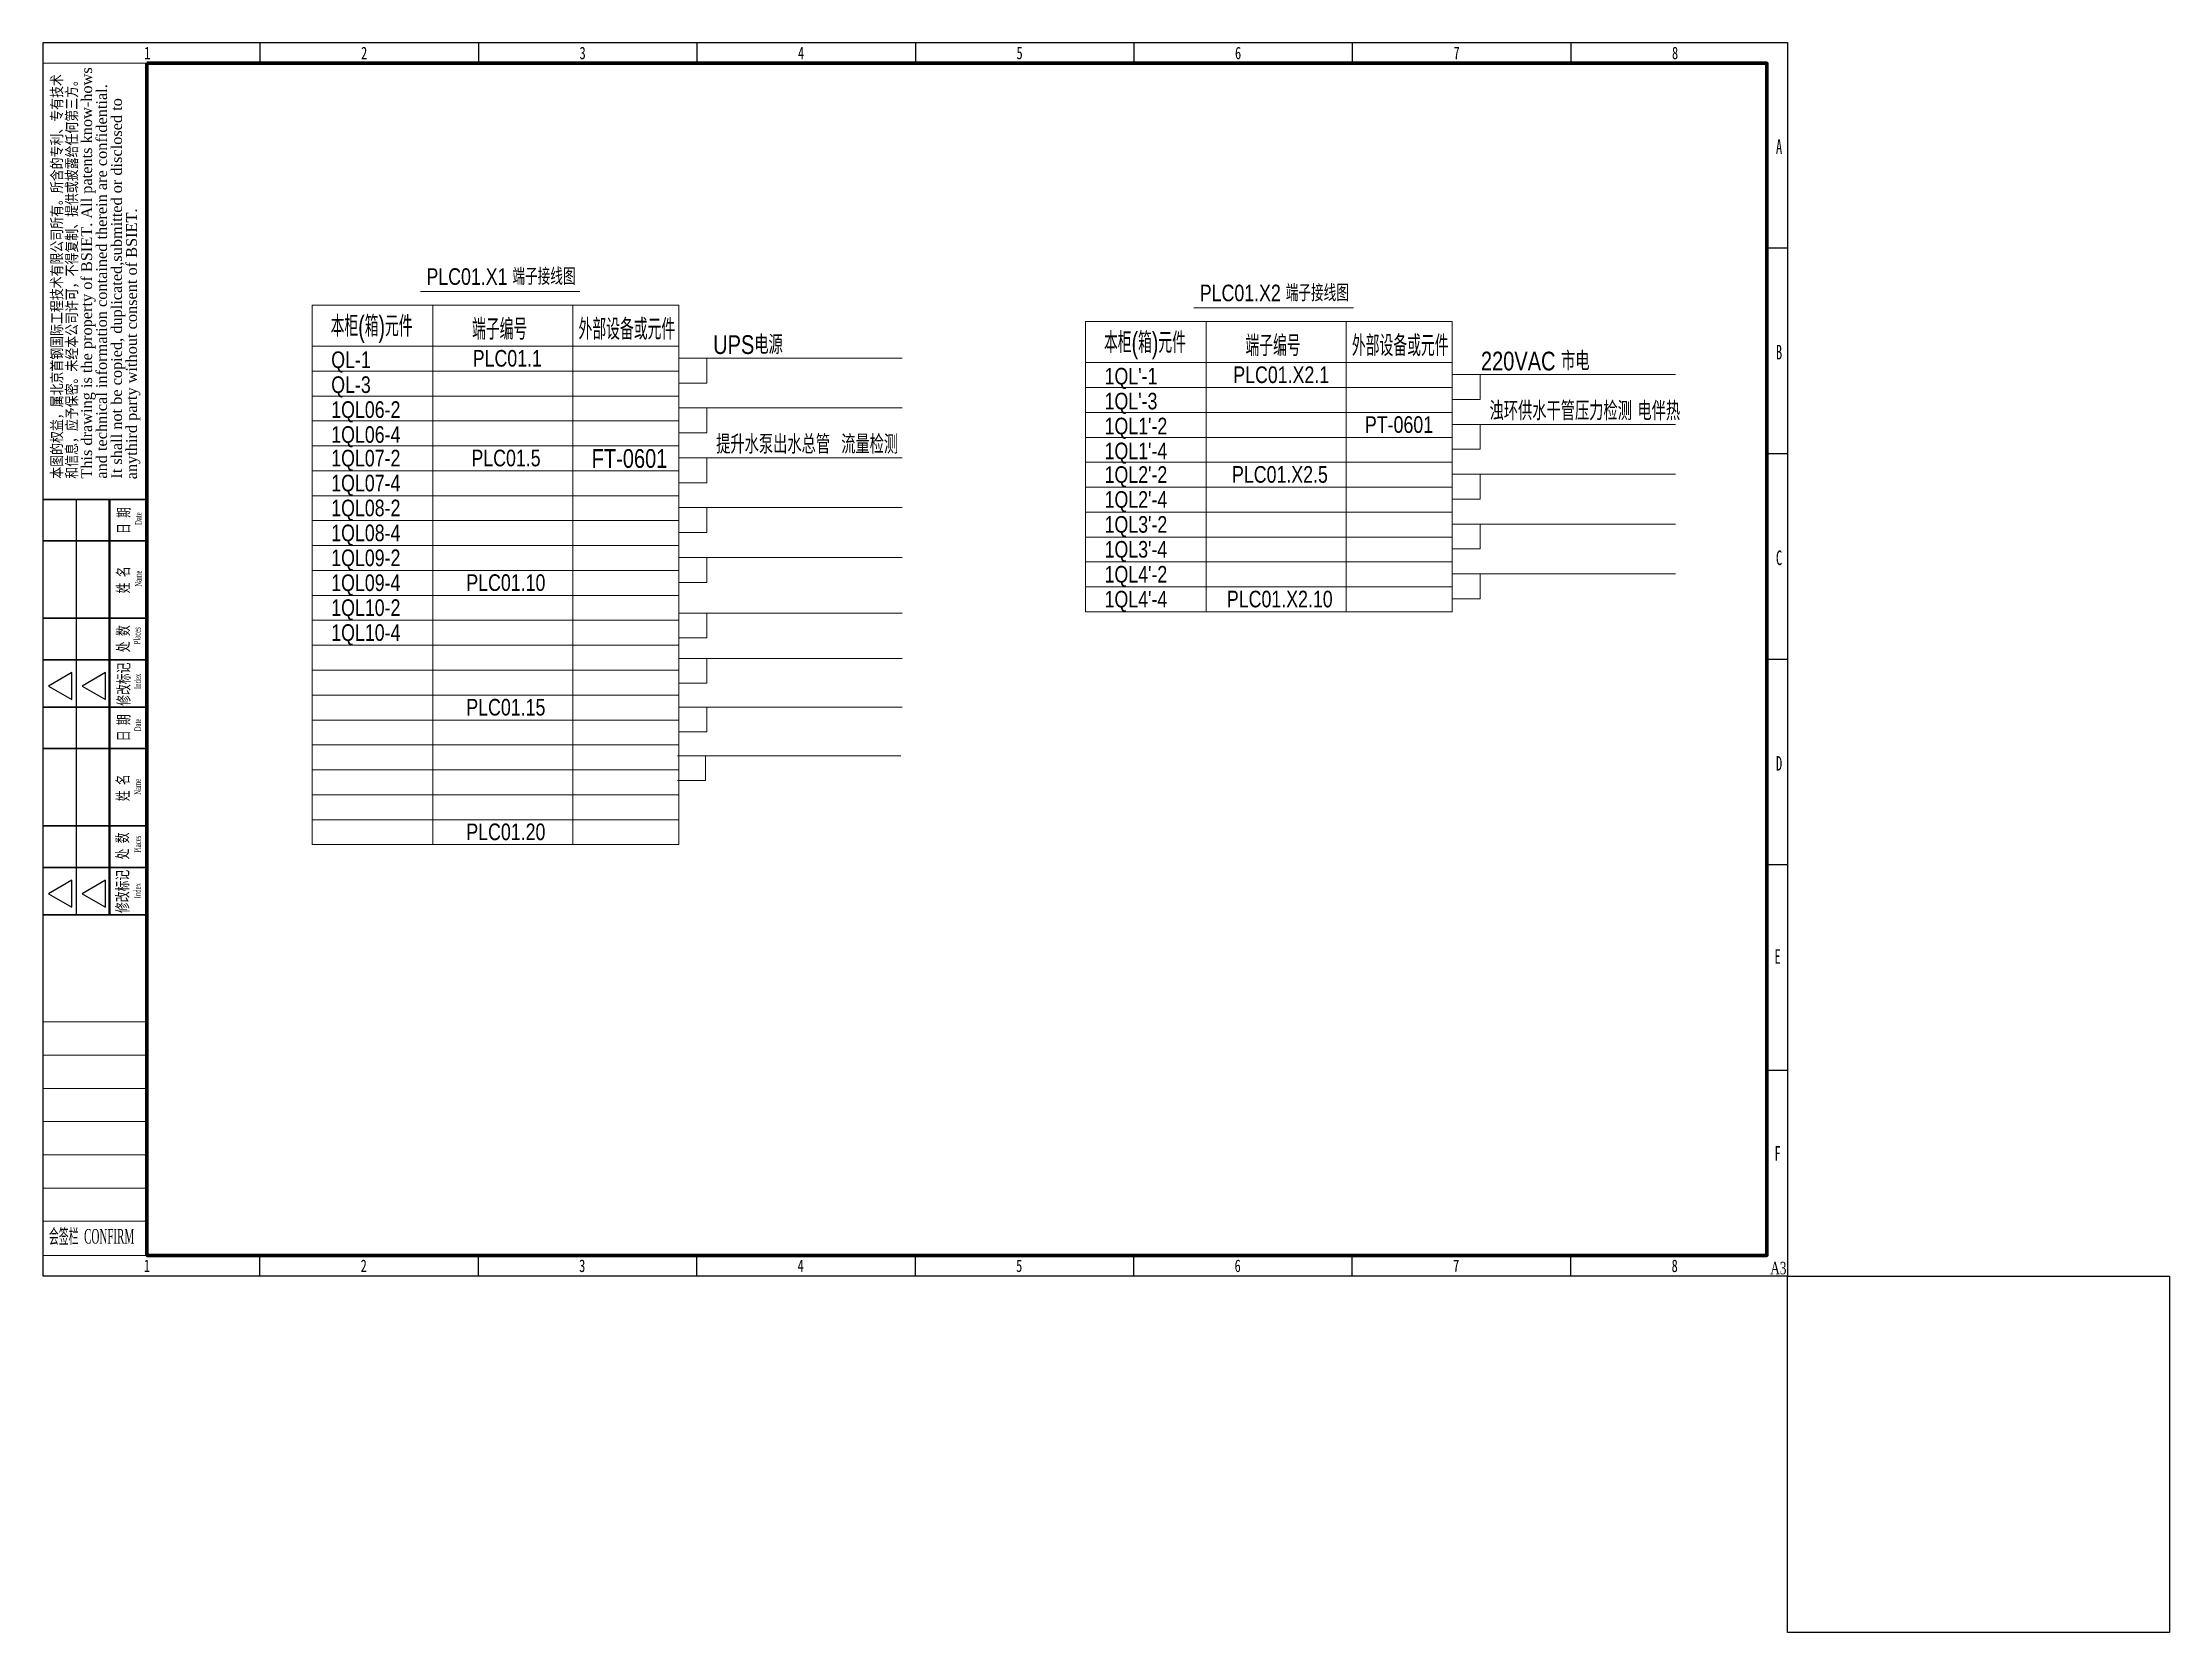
# Model space of a CAD drawing. Header units: millimetres. Extents: x -705761 to 1364679, y -410401 to 446404.
# Drawn here: x 1171037 to 1222241, y -94229 to -55952 of the extents above; entities that cross this region are included whole.
import ezdxf
from ezdxf.enums import TextEntityAlignment as Align

# ---------------------------------------------------------------- set-up
doc = ezdxf.new("R2010")
doc.units = ezdxf.units.MM
for name, color, linetype in [('1', 7, 'Continuous'), ('TK', 7, 'Continuous'), ('模板-签名-公用', 3, 'Continuous')]:
    doc.layers.add(name, color=color, linetype=linetype)
for name, color, linetype, lineweight in [('_0', 7, 'Continuous', 0), ('仪表', 40, 'Continuous', 25), ('图框', 7, 'Continuous', 13), ('层 63', 7, 'Continuous', 18), ('层1', 7, 'Continuous', 0)]:
    doc.layers.add(name, color=color, linetype=linetype, lineweight=lineweight)
doc.styles.add('bsee', font='BSDI_XW.shx', dxfattribs={"width": 0.8, "bigfont": 'BSDI_HZ.shx'})
doc.styles.add('LZ-Roman', font='times.ttf')
doc.styles.add('Style-Times New Roman', font='times.ttf')
doc.styles.add('Style-仿宋_GB2312', font='')
doc.styles.add('宋体', font='', dxfattribs={"width": 0.7, "height": 2.5})
doc.styles.add('宋体_1', font='', dxfattribs={"width": 0.7, "height": 2.386364})
doc.styles.get('Style-仿宋_GB2312').set_extended_font_data('仿宋_GB2312')
doc.styles.get('宋体').set_extended_font_data('SimSun')
doc.styles.get('宋体_1').set_extended_font_data('SimSun')

msp = doc.modelspace()

# ---------------------------------------------------------------- texts
at = {"color": 7, "linetype": 'Continuous', "lineweight": 30, "style": 'bsee', "width": 0.8}
msp.add_text('FT-0601 ', height=450.9, dxfattribs=at).set_placement((1184256.72, -65740.45), align=Align.TOP_LEFT)
at = {"color": 10, "linetype": 'Continuous', "lineweight": 30, "char_height": 450.9, "attachment_point": 1, "line_spacing_factor": 0.6, "style": 'bsee'}
for s, insert in [(' UPS电源', (1187047.18, -62999.1)), ('220VAC 市电', (1205665.01, -63394.41))]:
    msp.add_mtext(s, dxfattribs=dict(at, insert=insert))
at = {"color": 3, "linetype": 'Continuous', "lineweight": 30, "char_height": 450.9, "attachment_point": 1, "line_spacing_factor": 0.6, "style": 'bsee'}
for s, insert in [('浊环供水干管压力检测 电伴热', (1205873.24, -64594.41)), ('{\\C4;提升水泵出水总管  流量检测}', (1187255.41, -65399.1))]:
    msp.add_mtext(s, dxfattribs=dict(at, insert=insert))
at = {"layer": '1', "color": 50, "lineweight": 35, "style": 'bsee', "width": 0.8}
for s, p in [('PLC01.X1 端子接线图', (1180279.59, -61785.32)), ('PLC01.X2 端子接线图', (1198897.41, -62180.63))]:
    msp.add_text(s, height=400, dxfattribs=at).set_placement(p)
at = {"layer": '_0', "color": 210, "lineweight": 35, "style": 'bsee', "width": 0.8}
msp.add_text('PT-0601', height=400, dxfattribs=at).set_placement((1202873.13, -65349.25))
at = {"layer": '仪表', "color": 10, "linetype": 'Continuous', "lineweight": 30, "style": 'bsee', "width": 0.8}
for s, p in [('PLC01.1', (1181393.82, -63753.94)), ('PLC01.X2.1', (1199703.95, -64149.25)), ('PLC01.5', (1181363.05, -66153.94)), ('PLC01.X2.5', (1199673.19, -66549.25)), ('PLC01.10', (1181239.97, -69153.94)), ('PLC01.X2.10', (1199550.11, -69549.25)), ('PLC01.15', (1181239.97, -72153.94)), ('PLC01.20', (1181239.97, -75153.94))]:
    msp.add_text(s, height=400, rotation=360, dxfattribs=at).set_placement(p)
at = {"layer": '仪表', "color": 7, "linetype": 'Continuous', "lineweight": 30, "char_height": 500, "attachment_point": 5, "line_spacing_factor": 0.6, "style": 'bsee'}
for s, insert in [('\\H1x;\\W0.7;本柜(箱)元件', (1178959.67, -62856.57)), ('\\H1x;\\W0.7;端子编号', (1182043.71, -62856.57)), ('\\H1x;\\W0.7;外部设备或元件', (1185105.27, -62856.57)), ('\\H1x;\\W0.7;本柜(箱)元件', (1197577.5, -63251.88)), ('\\H1x;\\W0.7;端子编号', (1200661.53, -63251.88)), ('\\H1x;\\W0.7;外部设备或元件', (1203723.09, -63251.88))]:
    msp.add_mtext(s, dxfattribs=dict(at, insert=insert))
at = {"layer": '层 63', "color": 7, "lineweight": 35, "style": 'bsee', "width": 0.8}
for s, p in [('QL-1', (1177987.58, -63788.48)), ('QL-3', (1177987.58, -64388.48)), ("1QL'-1", (1196605.4, -64183.79)), ("1QL'-3", (1196605.4, -64783.79)), ('1QL06-2', (1177987.58, -64988.48)), ("1QL1'-2", (1196605.4, -65383.79)), ('1QL06-4', (1177987.58, -65588.48)), ('1QL07-2', (1177987.58, -66156.97)), ("1QL1'-4", (1196605.4, -65983.79)), ('1QL07-4', (1177987.58, -66756.97)), ("1QL2'-2", (1196605.4, -66552.28)), ('1QL08-2', (1177987.58, -67356.97)), ("1QL2'-4", (1196605.4, -67152.28)), ('1QL08-4', (1177987.58, -67956.97)), ("1QL3'-2", (1196605.4, -67752.28)), ("1QL3'-4", (1196605.4, -68352.28)), ('1QL09-2', (1177987.58, -68556.97)), ("1QL4'-2", (1196605.4, -68952.28)), ('1QL09-4', (1177987.58, -69156.97)), ('1QL10-2', (1177987.58, -69756.97)), ("1QL4'-4", (1196605.4, -69552.28)), ('1QL10-4', (1177987.58, -70356.97))]:
    msp.add_text(s, height=400, dxfattribs=at).set_placement(p)

# ---------------------------------------------------------------- blocks, each defined once
blk = doc.blocks.new('BSIET_通用图框_A3_1')
at = {"layer": '图框', "color": 7, "linetype": 'Continuous', "lineweight": 25}
for p, q in [((-367.8, 297), (-367.8, 292)), ((-315.2, 297), (-315.2, 292)), ((-262.6, 297), (-262.6, 292)), ((-210, 297), (-210, 292)), ((-157.4, 297), (-157.4, 292)), ((-104.8, 297), (-104.8, 292)), ((-52.2, 297), (-52.2, 292)), ((0, 247.5), (-5, 247.5)), ((0, 198), (-5, 198)), ((-420, 187), (-395, 187)), ((-412, 187), (-412, 87)), ((0, 148.5), (-5, 148.5)), ((-413.03, 145.32), (-418.65, 142.07)), ((-413.03, 138.82), (-413.03, 145.32)), ((-404.96, 145.32), (-410.58, 142.07)), ((-404.96, 138.82), (-404.96, 145.32)), ((-418.65, 142.07), (-413.03, 138.82)), ((-410.58, 142.07), (-404.96, 138.82)), ((0, 99), (-5, 99)), ((-413.03, 95.32), (-418.65, 92.07)), ((-413.03, 88.82), (-413.03, 95.32)), ((-404.96, 95.32), (-410.58, 92.07)), ((-404.96, 88.82), (-404.96, 95.32)), ((-418.65, 92.07), (-413.03, 88.82)), ((-410.58, 92.07), (-404.96, 88.82)), ((0, 49.5), (-5, 49.5)), ((-367.8, 0), (-367.8, 5)), ((-315.2, 0), (-315.2, 5)), ((-262.6, 0), (-262.6, 5)), ((-210, 0), (-210, 5)), ((-157.4, 0), (-157.4, 5)), ((-104.8, 0), (-104.8, 5)), ((-52.2, 0), (-52.2, 5))]:
    blk.add_line(p, q, dxfattribs=at)
at = {"layer": '图框', "color": 7, "linetype": 'Continuous', "lineweight": 20}
for p, q in [((-420, 292), (-395, 292)), ((-420, 292), (-395, 292)), ((-420, 292), (-395, 292)), ((-420, 292), (-395, 292)), ((-420, 187), (-395, 187)), ((-420, 187), (-395, 187)), ((-420.12, 61.21), (-395.12, 61.21)), ((-420, 61.21), (-395, 61.21)), ((-420, 61.21), (-395, 61.21)), ((-420, 61.21), (-395, 61.21)), ((-420.02, 53.21), (-395.02, 53.21)), ((-420.02, 53.21), (-395.02, 53.21)), ((-420.02, 53.21), (-395.02, 53.21)), ((-420, 53.21), (-395, 53.21)), ((-420, 45.21), (-395, 45.21)), ((-420, 37.21), (-395, 37.21)), ((-420, 29.21), (-395, 29.21)), ((-420, 21.21), (-395, 21.21)), ((-420, 13.21), (-395, 13.21)), ((-420, 5), (-395, 5))]:
    blk.add_line(p, q, dxfattribs=at)
at = {"layer": '图框', "color": 7, "linetype": 'Continuous', "lineweight": 35}
for p, q in [((-395, 187), (-420, 187)), ((-395, 187), (-420, 187)), ((-394.92, 177), (-420, 177)), ((-394.92, 158.45), (-420, 158.45)), ((-395.06, 148.35), (-420, 148.35)), ((-395, 137), (-420, 137)), ((-395, 137), (-420, 137)), ((-394.92, 127), (-420, 127)), ((-394.92, 108.45), (-420, 108.45)), ((-395.06, 98.35), (-420, 98.35)), ((-395, 87), (-420, 87))]:
    blk.add_line(p, q, dxfattribs=at)
at = {"layer": '图框', "color": 7, "linetype": 'Continuous', "lineweight": 50}
blk.add_line((-404, 187), (-404, 87), dxfattribs=at)
at = {"layer": '图框', "lineweight": 25}
blk.add_lwpolyline([(-420, 297), (0, 297), (0, 0), (-420, 0)], close=True, dxfattribs=at)
at = {"layer": '图框', "lineweight": 100}
blk.add_lwpolyline([(-395, 292), (-5, 292), (-5, 5), (-395, 5)], close=True, dxfattribs=at)
at = {"layer": 'TK', "style": '宋体_1', "width": 0.7, "flags": 3}
for tag, p in [('LZCO_NGZBS-W50-H30-D10_T7', (-43.87, 279.75)), ('LZCO_NJN-W50-H30-D10_T7', (-42.73, 248.65))]:
    blk.add_attdef(tag, text='', height=3, dxfattribs=at).set_placement(p, align=Align.MIDDLE_CENTER)
at = {"layer": 'TK', "style": '宋体', "width": 0.7, "flags": 3}
for tag, p in [('LZHQ_N会签6_T6_H6', (-407.25, 57.08)), ('LZHQ_N会签5_T6_H6', (-407.25, 49.08)), ('LZHQ_N会签4_T6_H6', (-407.25, 41.08)), ('LZHQ_N会签3_T6_H6', (-407.25, 33.08)), ('LZHQ_N会签2_T6_H6', (-407.25, 25.08)), ('LZHQ_N会签1_T6_H6', (-407.25, 17.08))]:
    blk.add_attdef(tag, text='', height=2.5, dxfattribs=at).set_placement(p, align=Align.MIDDLE)
at = {"layer": '图框', "color": 7, "linetype": 'Continuous', "lineweight": 25}
for s, height, style, width, p in [('1', 3, 'Style-仿宋_GB2312', 0.733334, (-394.89, 294.49)), ('2', 3, 'Style-仿宋_GB2312', 0.733334, (-342.7, 294.49)), ('3', 3, 'Style-仿宋_GB2312', 0.733334, (-290.1, 294.49)), ('4', 3, 'Style-仿宋_GB2312', 0.733334, (-237.5, 294.49)), ('5', 3, 'Style-仿宋_GB2312', 0.733334, (-184.9, 294.49)), ('6', 3, 'Style-仿宋_GB2312', 0.733334, (-132.3, 294.49)), ('7', 3, 'Style-仿宋_GB2312', 0.733334, (-79.7, 294.49)), ('8', 3, 'Style-仿宋_GB2312', 0.733334, (-27.1, 294.49)), ('A', 3.5, 'Style-仿宋_GB2312', 0.628572, (-2.07, 271.95)), ('B', 3.5, 'Style-仿宋_GB2312', 0.628572, (-2.07, 222.45)), ('C', 3.5, 'Style-仿宋_GB2312', 0.628572, (-2.07, 172.95)), ('D', 3.5, 'Style-仿宋_GB2312', 0.628572, (-2.07, 123.45)), ('E', 3.5, 'Style-仿宋_GB2312', 0.628572, (-2.43, 76.97)), ('F', 3.5, 'Style-仿宋_GB2312', 0.628572, (-2.43, 29.56)), ('1', 3, 'Style-仿宋_GB2312', 0.733334, (-395, 2.5)), ('2', 3, 'Style-仿宋_GB2312', 0.733334, (-342.8, 2.5)), ('3', 3, 'Style-仿宋_GB2312', 0.733334, (-290.2, 2.5)), ('4', 3, 'Style-仿宋_GB2312', 0.733334, (-237.6, 2.5)), ('5', 3, 'Style-仿宋_GB2312', 0.733334, (-185, 2.5)), ('6', 3, 'Style-仿宋_GB2312', 0.733334, (-132.4, 2.5)), ('7', 3, 'Style-仿宋_GB2312', 0.733334, (-79.8, 2.5)), ('8', 3, 'Style-仿宋_GB2312', 0.733334, (-27.2, 2.5)), ('A3', 3, 'Style-Times New Roman', 0.7, (-2.23, 1.95))]:
    blk.add_text(s, height=height, dxfattribs=dict(at, style=style, width=width)).set_placement(p, align=Align.MIDDLE_CENTER)
at = {"layer": '图框', "color": 7, "linetype": 'Continuous', "lineweight": 20, "style": 'Style-仿宋_GB2312', "width": 0.807692}
blk.add_text('本图的权益，属北京首钢国际工程技术有限公司所有。所含的专利、专有技术', height=2.6, rotation=90, dxfattribs=at).set_placement((-418, 192), align=Align.TOP_LEFT)
at = {"layer": '图框', "color": 7, "linetype": 'Continuous'}
for s, height, style, width, p in [('和信息，应予保密。未经本公司许可，不得复制、提供或披露给任何第三方。', 2.6, 'Style-仿宋_GB2312', 0.807692, (-411.8, 192)), ('Name', 1.6, 'Style-Times New Roman', 0.55, (-396.29, 165.99)), ('Places', 1.6, 'Style-Times New Roman', 0.55, (-396.54, 152.12)), ('Index', 1.6, 'Style-Times New Roman', 0.55, (-396.43, 141.36)), ('Name', 1.6, 'Style-Times New Roman', 0.55, (-396.44, 115.88)), ('Places', 1.6, 'Style-Times New Roman', 0.55, (-396.43, 101.92)), ('Index', 1.6, 'Style-Times New Roman', 0.55, (-396.46, 90.97))]:
    blk.add_text(s, height=height, rotation=90, dxfattribs=dict(at, style=style, width=width)).set_placement(p)
at = {"layer": '图框', "color": 7, "linetype": 'Continuous', "lineweight": 20, "style": 'LZ-Roman'}
for s, p in [('This drawing is the property of BSIET. All patents know-hows', (-410.8, 192)), ('and technical information contained therein are confidential.', (-407.2, 192)), ('It shall not be copied, duplicated,submitted or disclosed to ', (-403.6, 192))]:
    blk.add_text(s, height=2.6, rotation=90, dxfattribs=at).set_placement(p, align=Align.TOP_LEFT)
at = {"layer": '图框', "color": 7, "linetype": 'Continuous', "style": 'LZ-Roman'}
blk.add_text('anythird party without consent of BSIET.', height=2.6, rotation=90, dxfattribs=at).set_placement((-397.4, 191.84))
at = {"layer": '图框', "color": 7, "linetype": 'Continuous', "lineweight": 20, "style": 'Style-仿宋_GB2312', "width": 0.678571}
for s, p in [('日 期', (-399.21, 178.68)), ('姓 名', (-399.32, 164.4)), ('处 数', (-399.32, 150.23)), ('修改标记', (-399.21, 137.34)), ('日 期', (-399.21, 128.79)), ('姓 名', (-399.38, 114.34)), ('处 数', (-399.49, 100.34)), ('修改标记', (-399.49, 87.45))]:
    blk.add_text(s, height=2.8, rotation=90, dxfattribs=at).set_placement(p)
at = {"layer": '图框', "color": 7, "linetype": 'Continuous', "lineweight": 25, "style": 'Style-Times New Roman', "width": 0.55}
for p in [(-396.24, 180.85), (-396.4, 131.18)]:
    blk.add_text('Date', height=1.6, rotation=90, dxfattribs=at).set_placement(p)
at = {"layer": '图框', "color": 7, "linetype": 'Continuous', "style": 'Style-Times New Roman', "width": 0.5}
blk.add_text('会签栏  CONFIRM', height=3.5, dxfattribs=at).set_placement((-418.59, 7.85))
at = {"layer": '模板-签名-公用', "style": '宋体', "width": 0.7}
blk.add_attdef('LZTQINS', text='', height=2, dxfattribs=at).set_placement((-5, 5), align=Align.MIDDLE)
at = {"layer": '模板-签名-公用', "style": '宋体', "width": 0.7, "flags": 3}
blk.add_attdef('LZFRAME', (-40.91, 2.06), '', height=3, dxfattribs=at)

# ---------------------------------------------------------------- linework, layer by layer
msp.add_lwpolyline([(1213049.58, -85651.54), (1222241.36, -85651.54), (1222241.36, -94229.25), (1213049.58, -94229.25)], close=True)
at = {"layer": '仪表', "color": 7, "linetype": 'Continuous', "lineweight": 13, "ltscale": 100}
for p, q in [((1177525.09, -75261.63), (1177525.09, -62274.73)), ((1177525.09, -62274.73), (1186355.76, -62274.73)), ((1180435.86, -75261.63), (1180435.86, -62274.73)), ((1183804.09, -75261.63), (1183804.09, -62274.73)), ((1186355.76, -75261.63), (1186355.76, -62274.73)), ((1196142.91, -69656.94), (1196142.91, -62670.04)), ((1196142.91, -62670.04), (1204973.58, -62670.04)), ((1199053.69, -69656.94), (1199053.69, -62670.04)), ((1202421.91, -69656.94), (1202421.91, -62670.04)), ((1204973.58, -69656.94), (1204973.58, -62670.04)), ((1177525.09, -63261.63), (1186355.76, -63261.63)), ((1177525.09, -63861.63), (1186355.76, -63861.63)), ((1186355.67, -63549.25), (1187033.13, -63549.25)), ((1187033.13, -63549.25), (1191730.09, -63549.25)), ((1187033.13, -64149.25), (1187033.13, -63549.25)), ((1196142.91, -63656.94), (1204973.58, -63656.94)), ((1204973.49, -63944.56), (1205650.96, -63944.56)), ((1205650.96, -63944.56), (1210347.92, -63944.56)), ((1205650.96, -64544.56), (1205650.96, -63944.56)), ((1177525.09, -64461.63), (1186355.76, -64461.63)), ((1186355.67, -64149.25), (1187033.13, -64149.25)), ((1196142.91, -64256.94), (1204973.58, -64256.94)), ((1186355.67, -64749.25), (1187033.13, -64749.25)), ((1187033.13, -64749.25), (1191730.09, -64749.25)), ((1187033.13, -65349.25), (1187033.13, -64749.25)), ((1196142.91, -64856.94), (1204973.58, -64856.94)), ((1204973.49, -64544.56), (1205650.96, -64544.56)), ((1177525.09, -65061.63), (1186355.76, -65061.63)), ((1186355.67, -65349.25), (1187033.13, -65349.25)), ((1196142.91, -65456.94), (1204973.58, -65456.94)), ((1204973.49, -65144.56), (1205650.96, -65144.56)), ((1205650.96, -65144.56), (1210347.92, -65144.56)), ((1205650.96, -65744.56), (1205650.96, -65144.56)), ((1177525.09, -65661.63), (1186355.76, -65661.63)), ((1186355.67, -65949.25), (1187033.13, -65949.25)), ((1187033.13, -65949.25), (1191730.09, -65949.25)), ((1187033.13, -66549.25), (1187033.13, -65949.25)), ((1204973.49, -65744.56), (1205650.96, -65744.56)), ((1177525.09, -66261.63), (1186355.76, -66261.63)), ((1186355.67, -66549.25), (1187033.13, -66549.25)), ((1196142.91, -66056.94), (1204973.58, -66056.94)), ((1204973.49, -66344.56), (1205650.96, -66344.56)), ((1205650.96, -66344.56), (1210347.92, -66344.56)), ((1205650.96, -66944.56), (1205650.96, -66344.56)), ((1177525.09, -66861.63), (1186355.76, -66861.63)), ((1196142.91, -66656.94), (1204973.58, -66656.94)), ((1204973.49, -66944.56), (1205650.96, -66944.56)), ((1177525.09, -67461.63), (1186355.76, -67461.63)), ((1186355.67, -67149.25), (1187033.13, -67149.25)), ((1187033.13, -67149.25), (1191730.09, -67149.25)), ((1187033.13, -67749.25), (1187033.13, -67149.25)), ((1196142.91, -67256.94), (1204973.58, -67256.94)), ((1204973.49, -67544.56), (1205650.96, -67544.56)), ((1205650.96, -67544.56), (1210347.92, -67544.56)), ((1205650.96, -68144.56), (1205650.96, -67544.56)), ((1177525.09, -68061.63), (1186355.76, -68061.63)), ((1186355.67, -67749.25), (1187033.13, -67749.25)), ((1196142.91, -67856.94), (1204973.58, -67856.94)), ((1186355.67, -68349.25), (1187033.13, -68349.25)), ((1187033.13, -68349.25), (1191730.09, -68349.25)), ((1187033.13, -68949.25), (1187033.13, -68349.25)), ((1196142.91, -68456.94), (1204973.58, -68456.94)), ((1204973.49, -68144.56), (1205650.96, -68144.56)), ((1177525.09, -68661.63), (1186355.76, -68661.63)), ((1186355.67, -68949.25), (1187033.13, -68949.25)), ((1196142.91, -69056.94), (1204973.58, -69056.94)), ((1204973.49, -68744.56), (1205650.96, -68744.56)), ((1205650.96, -68744.56), (1210347.92, -68744.56)), ((1205650.96, -69344.56), (1205650.96, -68744.56)), ((1177525.09, -69261.63), (1186355.76, -69261.63)), ((1204973.49, -69344.56), (1205650.96, -69344.56)), ((1177525.09, -69861.63), (1186355.76, -69861.63)), ((1186355.67, -69687.15), (1187033.13, -69687.15)), ((1187033.13, -69687.15), (1191730.09, -69687.15)), ((1187033.13, -70287.15), (1187033.13, -69687.15)), ((1196142.91, -69656.94), (1204973.58, -69656.94)), ((1177525.09, -70461.63), (1186355.76, -70461.63)), ((1186355.67, -70287.15), (1187033.13, -70287.15)), ((1177525.09, -71061.63), (1186355.76, -71061.63)), ((1186355.67, -70778.18), (1187033.13, -70778.18)), ((1187033.13, -70778.18), (1191730.09, -70778.18)), ((1187033.13, -71378.18), (1187033.13, -70778.18)), ((1177525.09, -71661.63), (1186355.76, -71661.63)), ((1186355.67, -71378.18), (1187033.13, -71378.18)), ((1186355.67, -71949.25), (1187033.13, -71949.25)), ((1187033.13, -71949.25), (1191730.09, -71949.25)), ((1187033.13, -72549.25), (1187033.13, -71949.25)), ((1177525.09, -72261.63), (1186355.76, -72261.63)), ((1186355.67, -72549.25), (1187033.13, -72549.25)), ((1177525.09, -72861.63), (1186355.76, -72861.63)), ((1186323.97, -73120.31), (1187001.43, -73120.31)), ((1187001.43, -73120.31), (1191698.4, -73120.31)), ((1187001.43, -73720.31), (1187001.43, -73120.31)), ((1177525.09, -73461.63), (1186355.76, -73461.63)), ((1186323.97, -73720.31), (1187001.43, -73720.31)), ((1177525.09, -74061.63), (1186355.76, -74061.63)), ((1177525.09, -74661.63), (1186355.76, -74661.63)), ((1177525.09, -75261.63), (1186355.76, -75261.63))]:
    msp.add_line(p, q, dxfattribs=at)
at = {"layer": '层1', "color": 7, "linetype": 'Continuous', "lineweight": 13, "ltscale": 100}
for p, q in [((1180135.55, -61946.63), (1183976.31, -61946.63)), ((1198753.38, -62341.94), (1202594.14, -62341.94))]:
    msp.add_line(p, q, dxfattribs=at)

# ---------------------------------------------------------------- block references
at = {"layer": '图框', "color": 1, "lineweight": 15, "xscale": 100, "yscale": 100, "zscale": 100}
msp.add_blockref('BSIET_通用图框_A3_1', (1213049.58, -85651.54), dxfattribs=at)

msp.set_redraw_order([(e.dxf.handle, doc.entitydb.next_handle()) for e in msp.query("TEXT MTEXT ATTDEF DIMENSION ARC_DIMENSION")])  # texts and dimensions are drawn at this point

doc.saveas('drawing.dxf')
